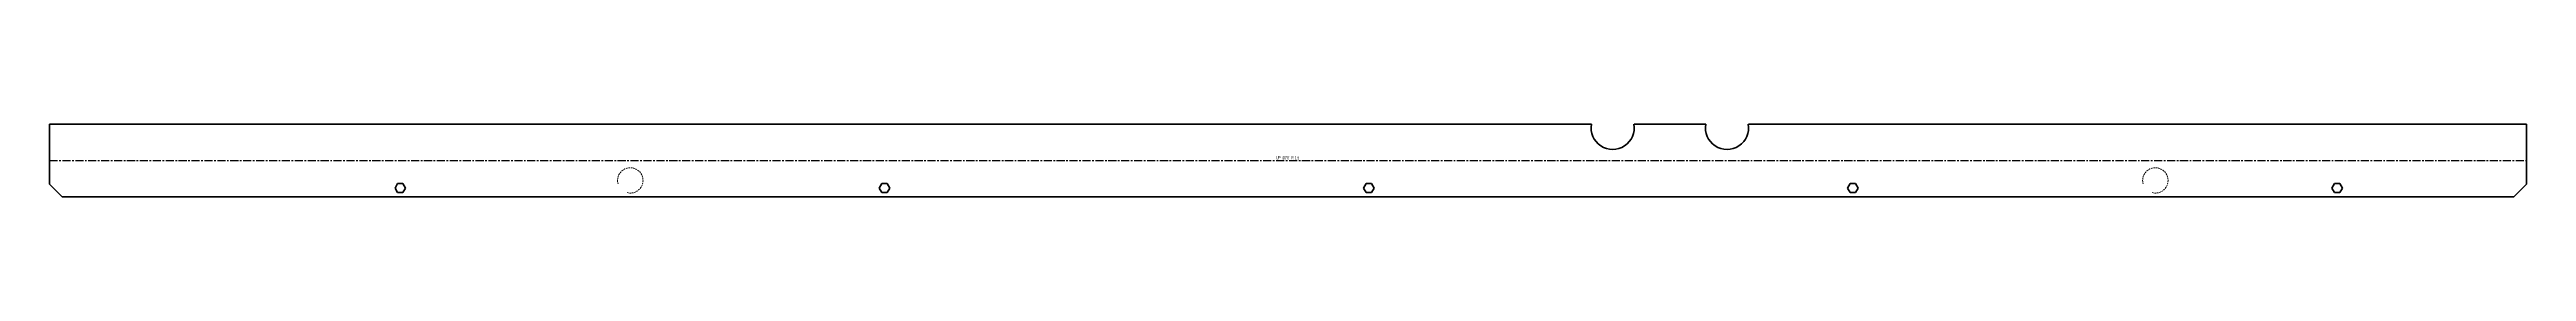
# Model space of a CAD drawing. Header units: millimetres. Extents: x -1419 to 1914, y -1040 to 2564.
# Drawn here: x -40 to 1909, y 2456 to 2513 of the extents above; entities that cross this region are included whole.
import ezdxf

# ---------------------------------------------------------------- set-up
doc = ezdxf.new("R2010")
doc.units = ezdxf.units.MM
doc.linetypes.add('CENTER', pattern=[10.16, 6.35, -1.27, 1.27, -1.27])
doc.linetypes.add('HIDDEN', pattern=[1.905, 1.27, -0.635])
doc.styles.add('SLDTEXTSTYLE0', font='TXT', dxfattribs={"width": 0.572187})

msp = doc.modelspace()

# ---------------------------------------------------------------- linework, layer by layer
at = {"color": 7, "linetype": 'Continuous', "lineweight": 35}
for p, q in [((-40.3, 2513.1), (-40.3, 2465.6)), ((-40.3, 2513.1), (1173, 2513.1)), ((1206.5, 2513.1), (1263, 2513.1)), ((1296.5, 2513.1), (1908.7, 2513.1)), ((1908.7, 2513.1), (1908.7, 2465.6)), ((-40.3, 2465.6), (-30.3, 2455.6)), ((233.6, 2466.2), (231.6, 2462.6)), ((231.6, 2462.6), (233.6, 2459)), ((237.8, 2466.2), (233.6, 2466.2)), ((233.6, 2459), (237.8, 2459)), ((239.9, 2462.6), (237.8, 2466.2)), ((237.8, 2459), (239.9, 2462.6)), ((614.6, 2466.2), (612.6, 2462.6)), ((612.6, 2462.6), (614.6, 2459)), ((618.8, 2466.2), (614.6, 2466.2)), ((614.6, 2459), (618.8, 2459)), ((620.9, 2462.6), (618.8, 2466.2)), ((618.8, 2459), (620.9, 2462.6)), ((995.6, 2466.2), (993.6, 2462.6)), ((993.6, 2462.6), (995.6, 2459)), ((999.8, 2466.2), (995.6, 2466.2)), ((995.6, 2459), (999.8, 2459)), ((1001.9, 2462.6), (999.8, 2466.2)), ((999.8, 2459), (1001.9, 2462.6)), ((1376.6, 2466.2), (1374.6, 2462.6)), ((1374.6, 2462.6), (1376.6, 2459)), ((1380.8, 2466.2), (1376.6, 2466.2)), ((1376.6, 2459), (1380.8, 2459)), ((1382.9, 2462.6), (1380.8, 2466.2)), ((1380.8, 2459), (1382.9, 2462.6)), ((1757.6, 2466.2), (1755.6, 2462.6)), ((1755.6, 2462.6), (1757.6, 2459)), ((1761.8, 2466.2), (1757.6, 2466.2)), ((1757.6, 2459), (1761.8, 2459)), ((1763.9, 2462.6), (1761.8, 2466.2)), ((1761.8, 2459), (1763.9, 2462.6)), ((1898.7, 2455.6), (1908.7, 2465.6)), ((-30.3, 2455.6), (1898.7, 2455.6))]:
    msp.add_line(p, q, dxfattribs=at)
at = {"color": 7, "linetype": 'CENTER'}
msp.add_line((-40.3, 2484.3), (1908.7, 2484.3), dxfattribs=at)
at = {"color": 7, "linetype": 'Continuous', "lineweight": 35}
for centre in [(1189.7, 2510.1), (1279.7, 2510.1)]:
    msp.add_arc(centre, 17, 169.8358, 10.1642, dxfattribs=at)
at = {"color": 7, "linetype": 'HIDDEN', "lineweight": 18}
for centre in [(416.7, 2468.6), (1616.7, 2468.6)]:
    msp.add_arc(centre, 10, 255, 195, dxfattribs=at)

# ---------------------------------------------------------------- texts
at = {"color": 7, "linetype": 'Continuous', "lineweight": 0, "insert": (933.9, 2487.8), "char_height": 2.646, "attachment_point": 2, "style": 'SLDTEXTSTYLE0'}
msp.add_mtext("UP  90°0'  R 1.5", dxfattribs=at)

doc.saveas('drawing.dxf')
